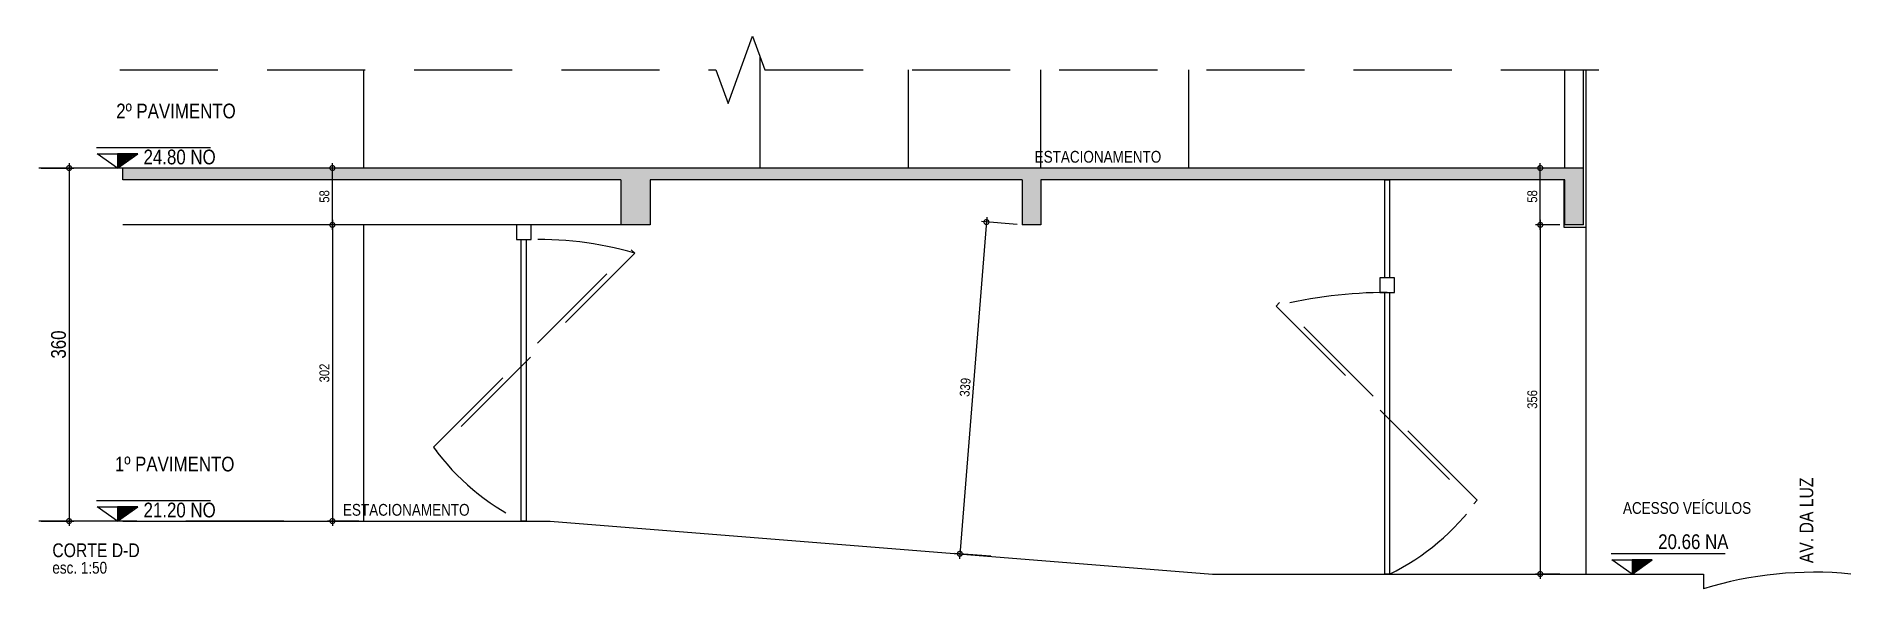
# Model space of a CAD drawing. Header units: metres. Extents: x -133 to 570, y -18 to 184.
# Drawn here: x 129.36 to 147.85, y 20.51 to 26.14 of the extents above; entities that cross this region are included whole.
import ezdxf
from ezdxf.enums import TextEntityAlignment as Align

# ---------------------------------------------------------------- set-up
doc = ezdxf.new("R2010")
doc.units = ezdxf.units.M
doc.header["$PDMODE"] = 1
doc.linetypes.add('DASHEDX2', pattern=[1.5, 1, -0.5])
for name, color, linetype in [('ARQ-ALV ACAB', 4, 'Continuous'), ('ARQ-ALV OSSO', 5, 'Continuous'), ('ARQ-AUX1', 1, 'Continuous'), ('ARQ-AUX2', 2, 'Continuous'), ('ARQ-DIM', 2, 'Continuous'), ('ARQ-PRJ', 7, 'DASHEDX2'), ('ARQ-SIM', 1, 'Continuous'), ('ARQ-TXT', 2, 'Continuous')]:
    doc.layers.add(name, color=color, linetype=linetype)
doc.styles.add('Adesa', font='ARIALN.TTF')
doc.dimstyles.new('ADESA 1-0050', dxfattribs={"dimtxt": 0.1, "dimasz": 0.1, "dimexe": 0.05, "dimexo": 0.05, "dimgap": 0.03, "dimtad": 1, "dimdec": 1, "dimlfac": 100, "dimzin": 12, "dimtxsty": 'Adesa', "dimblk": 'DOTSMALL', "dimcen": 1, "dimdle": 0.05, "dimclrd": 1, "dimclre": 1, "dimclrt": 256, "dimazin": 3, "dimtm": 1e-09, "dimtfac": 1, "dimtdec": 1, "dimtmove": 1, "dimatfit": 0, "dimldrblk": 'DOTSMALL', "dimfxl": 0.8, "dimtvp": 2, "dimtolj": 1, "dimtzin": 0, "dimarcsym": 0})
pattern_1 = [(45, (18.99673, 94.672672), (-0.0084189901, 0.0084189901), [])]

msp = doc.modelspace()

# ---------------------------------------------------------------- texts
at = {"layer": 'ARQ-TXT', "style": 'Adesa'}
for s, p in [('ESTACIONAMENTO', (140.1811, 24.9145)), ('ESTACIONAMENTO', (133.1307, 21.3146, 0)), ('ACESSO VEÍCULOS', (146.1853, 21.3482, 0))]:
    msp.add_text(s, height=0.12, dxfattribs=at).set_placement(p, align=Align.MIDDLE)
msp.add_text('AV. DA LUZ', height=0.14, rotation=90, dxfattribs=at).set_placement((147.4027, 21.2074, 0), align=Align.MIDDLE)
at = {"layer": 'ARQ-TXT', "ltscale": 0.5, "style": 'Adesa'}
for s, height, p in [('CORTE D-D', 0.14, (129.5234, 20.832)), ('esc. 1:50', 0.12, (129.5234, 20.6642))]:
    msp.add_text(s, height=height, dxfattribs=at).set_placement(p)

# ---------------------------------------------------------------- blocks, each defined once
blk = doc.blocks.new('*U422')
h = blk.add_hatch()
h.set_pattern_fill('ANSI31', color=1, scale=0.00375, style=0)
h.set_pattern_definition(pattern_1)
h.paths.add_polyline_path([(0.206, 0.146), (0.001, 0.146), (0, 0)])
at = {"color": 1}
blk.add_line((-0.213, 0.21), (0.95, 0.21), dxfattribs=at)
for points in [[(-0.205, 0.146), (0.001, 0.146), (0, 0), (-0.205, 0.146)], [(0.207, 0.146), (0.001, 0.146), (0, 0), (0.207, 0.146)]]:
    blk.add_lwpolyline(points, close=True, dxfattribs=at)
at = {"color": 1, "style": 'Adesa'}
blk.add_attdef('PAVIMENTO_001', (-0.02, 0.506), '', height=0.15, dxfattribs=at)
at = {"color": 3, "style": 'Adesa'}
blk.add_attdef('NA', text='', height=0.15, dxfattribs=at).set_placement((0.267, 0.21), align=Align.BOTTOM_LEFT)
blk.add_attdef('NO', text='', height=0.15, dxfattribs=at).set_placement((0.267, 0.188), align=Align.TOP_LEFT)
blk = doc.blocks.new('*U423')
h = blk.add_hatch()
h.set_pattern_fill('ANSI31', color=1, scale=0.00375, style=0)
h.set_pattern_definition(pattern_1)
h.paths.add_polyline_path([(0.206, 0.146), (0.001, 0.146), (0, 0)])
at = {"color": 1}
blk.add_line((-0.213, 0.21), (0.95, 0.21), dxfattribs=at)
for points in [[(-0.205, 0.146), (0.001, 0.146), (0, 0), (-0.205, 0.146)], [(0.207, 0.146), (0.001, 0.146), (0, 0), (0.207, 0.146)]]:
    blk.add_lwpolyline(points, close=True, dxfattribs=at)
at = {"color": 1, "style": 'Adesa'}
blk.add_attdef('PAVIMENTO_001', (-0.02, 0.506), '', height=0.15, dxfattribs=at)
at = {"color": 3, "style": 'Adesa'}
blk.add_attdef('NA', text='', height=0.15, dxfattribs=at).set_placement((0.267, 0.21), align=Align.BOTTOM_LEFT)
blk.add_attdef('NO', text='', height=0.15, dxfattribs=at).set_placement((0.267, 0.188), align=Align.TOP_LEFT)
blk = doc.blocks.new('_DotSmall')
at = {"color": 0, "linetype": 'ByBlock', "const_width": 0.5}
blk.add_lwpolyline([(-0.0625, 0, 1), (0.0625, 0, 1)], format="xyb", close=True, dxfattribs=at)
blk = doc.blocks.new('*D424')
at = {"layer": 'ARQ-DIM', "color": 1, "lineweight": -2, "transparency": 16777216}
for p, q in [((129.41, 24.8), (129.744, 24.8)), ((129.694, 24.85), (129.694, 21.15)), ((129.41, 21.2), (129.744, 21.2))]:
    blk.add_line(p, q, dxfattribs=at)
at = {"layer": 'Defpoints', "color": 0, "transparency": 16777216}
for p in [(129.36, 24.8), (129.36, 21.2), (129.694, 21.2)]:
    blk.add_point(p, dxfattribs=at)
at = {"layer": 'ARQ-DIM', "color": 1, "lineweight": -2, "transparency": 16777216, "xscale": 0.1, "yscale": 0.1, "zscale": 0.1}
for p, rotation in [((129.694, 24.8), 90), ((129.694, 21.2), 270)]:
    blk.add_blockref('_DotSmall', p, dxfattribs=dict(at, rotation=rotation))
at = {"layer": 'ARQ-DIM', "transparency": 16777216, "insert": (129.587, 23), "char_height": 0.1, "attachment_point": 5, "rotation": 90, "style": 'Adesa'}
blk.add_mtext('\\A1;{\\H1.5x;360}', dxfattribs=at)
blk = doc.blocks.new('*D425')
at = {"layer": 'ARQ-DIM', "color": 1, "lineweight": -2, "transparency": 16777216}
for p, q in [((144.689, 24.27), (144.689, 20.61)), ((144.888, 24.22), (144.639, 24.22)), ((144.888, 20.66), (144.639, 20.66))]:
    blk.add_line(p, q, dxfattribs=at)
at = {"layer": 'Defpoints', "color": 0, "transparency": 16777216}
for p in [(144.938, 24.22), (144.689, 20.66), (144.938, 20.66)]:
    blk.add_point(p, dxfattribs=at)
at = {"layer": 'ARQ-DIM', "color": 1, "lineweight": -2, "transparency": 16777216, "xscale": 0.1, "yscale": 0.1, "zscale": 0.1}
for p, rotation in [((144.689, 24.22), 90), ((144.689, 20.66), 270)]:
    blk.add_blockref('_DotSmall', p, dxfattribs=dict(at, rotation=rotation))
at = {"layer": 'ARQ-DIM', "transparency": 16777216, "insert": (144.608, 22.44), "char_height": 0.1, "attachment_point": 5, "rotation": 90, "style": 'Adesa'}
blk.add_mtext('\\A1;356', dxfattribs=at)
blk = doc.blocks.new('*D426')
at = {"layer": 'ARQ-DIM', "color": 1, "lineweight": -2, "transparency": 16777216}
for p, q in [((144.888, 24.8), (144.639, 24.8)), ((144.689, 24.17), (144.689, 24.85)), ((144.888, 24.22), (144.639, 24.22))]:
    blk.add_line(p, q, dxfattribs=at)
at = {"layer": 'Defpoints', "color": 0, "transparency": 16777216}
for p in [(144.689, 24.8), (144.938, 24.8), (144.938, 24.22)]:
    blk.add_point(p, dxfattribs=at)
at = {"layer": 'ARQ-DIM', "color": 1, "lineweight": -2, "transparency": 16777216, "xscale": 0.1, "yscale": 0.1, "zscale": 0.1}
for p, rotation in [((144.689, 24.8), 90), ((144.689, 24.22), 270)]:
    blk.add_blockref('_DotSmall', p, dxfattribs=dict(at, rotation=rotation))
at = {"layer": 'ARQ-DIM', "transparency": 16777216, "insert": (144.608, 24.51), "char_height": 0.1, "attachment_point": 5, "rotation": 90, "style": 'Adesa'}
blk.add_mtext('\\A1;58', dxfattribs=at)
blk = doc.blocks.new('*D427')
at = {"layer": 'ARQ-DIM', "color": 1, "lineweight": -2, "transparency": 16777216}
for p, q in [((132.378, 24.27), (132.378, 21.15)), ((132.648, 24.22), (132.328, 24.22)), ((132.648, 21.2), (132.328, 21.2))]:
    blk.add_line(p, q, dxfattribs=at)
at = {"layer": 'Defpoints', "color": 0, "transparency": 16777216}
for p in [(132.698, 24.22, 0), (132.378, 21.2), (132.698, 21.2)]:
    blk.add_point(p, dxfattribs=at)
at = {"layer": 'ARQ-DIM', "color": 1, "lineweight": -2, "transparency": 16777216, "xscale": 0.1, "yscale": 0.1, "zscale": 0.1}
for p, rotation in [((132.378, 24.22), 90), ((132.378, 21.2), 270)]:
    blk.add_blockref('_DotSmall', p, dxfattribs=dict(at, rotation=rotation))
at = {"layer": 'ARQ-DIM', "transparency": 16777216, "insert": (132.297, 22.71), "char_height": 0.1, "attachment_point": 5, "rotation": 90, "style": 'Adesa'}
blk.add_mtext('\\A1;302', dxfattribs=at)
blk = doc.blocks.new('*D428')
at = {"layer": 'ARQ-DIM', "color": 1, "lineweight": -2, "transparency": 16777216}
for p, q in [((132.648, 24.8), (132.328, 24.8)), ((132.378, 24.17), (132.378, 24.85)), ((132.648, 24.22), (132.328, 24.22))]:
    blk.add_line(p, q, dxfattribs=at)
at = {"layer": 'Defpoints', "color": 0, "transparency": 16777216}
for p in [(132.378, 24.8), (132.698, 24.8), (132.698, 24.22, 0)]:
    blk.add_point(p, dxfattribs=at)
at = {"layer": 'ARQ-DIM', "color": 1, "lineweight": -2, "transparency": 16777216, "xscale": 0.1, "yscale": 0.1, "zscale": 0.1}
for p, rotation in [((132.378, 24.8), 90), ((132.378, 24.22), 270)]:
    blk.add_blockref('_DotSmall', p, dxfattribs=dict(at, rotation=rotation))
at = {"layer": 'ARQ-DIM', "transparency": 16777216, "insert": (132.297, 24.51), "char_height": 0.1, "attachment_point": 5, "rotation": 90, "style": 'Adesa'}
blk.add_mtext('\\A1;58', dxfattribs=at)
blk = doc.blocks.new('*D429')
at = {"layer": 'ARQ-DIM', "color": 1, "lineweight": -2, "transparency": 16777216}
for p, q in [((139.048, 24.299), (138.769, 20.816)), ((139.358, 24.224), (138.994, 24.253)), ((139.088, 20.841), (138.723, 20.87))]:
    blk.add_line(p, q, dxfattribs=at)
at = {"layer": 'Defpoints', "color": 0, "transparency": 16777216}
for p in [(139.408, 24.22), (138.773, 20.866), (139.138, 20.837)]:
    blk.add_point(p, dxfattribs=at)
at = {"layer": 'ARQ-DIM', "color": 1, "lineweight": -2, "transparency": 16777216, "xscale": 0.1, "yscale": 0.1, "zscale": 0.1}
for p, rotation in [((139.044, 24.249), 85.42607874009884), ((138.773, 20.866), 265.4260787400988)]:
    blk.add_blockref('_DotSmall', p, dxfattribs=dict(at, rotation=rotation))
at = {"layer": 'ARQ-DIM', "transparency": 16777216, "insert": (138.828, 22.564), "char_height": 0.1, "attachment_point": 5, "rotation": 85.4261, "style": 'Adesa'}
blk.add_mtext('\\A1;339', dxfattribs=at)

# ---------------------------------------------------------------- dimensions: what is measured, and where the dimension line sits
at = {"layer": 'ARQ-DIM'}
dim = msp.add_linear_dim(base=(129.6937, 21.2), p1=(129.3598, 24.7999), p2=(129.3599, 21.2), angle=90, text='{\\H1.5x;<>}', dimstyle='ADESA 1-0050', dxfattribs=at)
dim.commit()
dim.dimension.update_dxf_attribs({"geometry": '*D424', "text_midpoint": (129.5871, 23)})
for base, p1, p2, picture, middle in [((132.3782, 24.7999), (132.6984, 24.2199, 0), (132.6984, 24.7999), '*D428', (132.2972, 24.5099)), ((144.6895, 24.7999), (144.9383, 24.2199), (144.9383, 24.7999), '*D426', (144.6084, 24.5099)), ((132.3782, 21.2), (132.6984, 24.2199, 0), (132.6984, 21.2), '*D427', (132.2972, 22.71)), ((144.6895, 20.66), (144.9383, 24.2199), (144.9383, 20.66), '*D425', (144.6084, 22.44))]:
    dim = msp.add_linear_dim(base=base, p1=p1, p2=p2, angle=90, dimstyle='ADESA 1-0050', dxfattribs=at)
    dim.commit()
    dim.dimension.update_dxf_attribs({"geometry": picture, "text_midpoint": middle})
dim = msp.add_aligned_dim(p1=(139.4083, 24.2199), p2=(139.1376, 20.8369), distance=-0.3657, dimstyle='ADESA 1-0050', override={"dimdec": 0}, dxfattribs=at)
dim.commit()
dim.dimension.update_dxf_attribs({"geometry": '*D429', "text_midpoint": (138.8276, 22.564)})

# ---------------------------------------------------------------- hatches: boundary and pattern name
at = {"layer": 'ARQ-AUX1'}
h = msp.add_hatch(color=8, dxfattribs=at)
h.dxf.hatch_style = 1
h.paths.add_polyline_path([(135.6163, 24.6799), (139.4083, 24.6799), (139.4083, 24.2199), (139.5983, 24.2199), (139.5983, 24.6799), (144.9383, 24.6799), (144.9383, 24.2199), (145.1283, 24.2199), (145.1283, 24.7999), (130.2418, 24.7999), (130.2418, 24.6799), (135.3163, 24.6799), (135.3163, 24.2199), (135.6163, 24.2199)])

# ---------------------------------------------------------------- linework, layer by layer
at = {"layer": 'ARQ-ALV ACAB'}
msp.add_lwpolyline([(145.1533, 25.7999), (145.1533, 24.1949), (144.9333, 24.1949), (144.9333, 24.6799)], dxfattribs=at)
at = {"layer": 'ARQ-ALV OSSO'}
for points in [[(144.9383, 24.7999), (144.9383, 25.7999)], [(145.1283, 24.7999), (145.1283, 25.7999)]]:
    msp.add_lwpolyline(points, dxfattribs=at)
at = {"layer": 'ARQ-AUX1'}
for p, q in [((136.7384, 24.7999), (136.7384, 25.9311)), ((132.6984, 24.7999, 0), (132.6984, 25.7999, 0)), ((138.2483, 24.7999), (138.2483, 25.7999)), ((139.5983, 24.7999), (139.5983, 25.7999)), ((141.1083, 24.7999), (141.1083, 25.7999)), ((132.6984, 21.2, 0), (132.6984, 24.2199, 0))]:
    msp.add_line(p, q, dxfattribs=at)
for points in [[(143.1533, 24.6799), (143.1533, 23.68), (143.1033, 23.68), (143.1033, 24.6799)], [(134.3528, 24.0699), (134.3528, 21.2), (134.3028, 21.2), (134.3028, 24.0699)], [(143.1533, 23.53), (143.1533, 20.66), (143.1033, 20.66), (143.1033, 23.53)]]:
    msp.add_lwpolyline(points, close=True, dxfattribs=at)
for points in [[(135.3163, 24.2199), (130.2418, 24.2199)], [(145.1533, 24.1949), (145.1533, 20.66)]]:
    msp.add_lwpolyline(points, dxfattribs=at)
at = {"layer": 'ARQ-AUX2'}
for p, q in [((145.1283, 24.7999), (130.2418, 24.7999)), ((145.1283, 24.2199), (145.1283, 24.7999)), ((135.3163, 24.6799), (130.2418, 24.6799)), ((135.3163, 24.6799), (135.3163, 24.2199)), ((135.6163, 24.6799), (135.6163, 24.2199)), ((139.4083, 24.6799), (135.6163, 24.6799)), ((139.4083, 24.6799), (139.4083, 24.2199)), ((139.5983, 24.6799), (139.5983, 24.2199)), ((144.9383, 24.6799), (139.5983, 24.6799)), ((144.9383, 24.2199), (144.9383, 24.6799)), ((135.6163, 24.2199), (135.3163, 24.2199)), ((139.5983, 24.2199), (139.4083, 24.2199)), ((145.1283, 24.2199), (144.9383, 24.2199)), ((130.2418, 21.2), (134.5983, 21.2))]:
    msp.add_line(p, q, dxfattribs=at)
at = {"layer": 'ARQ-AUX2', "color": 8}
msp.add_lwpolyline([(130.2418, 24.6799), (130.2418, 24.7999)], dxfattribs=at)
at = {"layer": 'ARQ-AUX2'}
for points in [[(134.2528, 24.2199), (134.2528, 24.0699), (134.4028, 24.0699), (134.4028, 24.2199)], [(143.0533, 23.68), (143.0533, 23.53), (143.2033, 23.53), (143.2033, 23.68)]]:
    msp.add_lwpolyline(points, close=True, dxfattribs=at)
for points in [[(134.5983, 21.2), (141.3483, 20.66)], [(141.3483, 20.66), (146.3533, 20.66)], [(146.3533, 20.66), (146.3533, 20.51)]]:
    msp.add_lwpolyline(points, dxfattribs=at)
msp.add_arc((147.4783, 16.835), 3.8433, 84.40066, 107.02053, dxfattribs=at)
at = {"layer": 'ARQ-PRJ'}
for p, q in [((131.8844, 24.7999), (129.3598, 24.7999)), ((131.8845, 21.2), (129.3599, 21.2))]:
    msp.add_line(p, q, dxfattribs=at)
at = {"layer": 'ARQ-PRJ', "color": 3}
msp.add_lwpolyline([(130.2118, 25.7999), (136.2861, 25.7999), (136.4111, 25.4565), (136.6611, 26.1434), (136.7861, 25.7999), (145.5222, 25.7999)], dxfattribs=at)
at = {"layer": 'ARQ-PRJ'}
for points in [[(133.4086, 21.952), (135.4238, 23.9673), (135.4592, 23.9319), (133.4439, 21.9166)], [(144.0475, 21.412), (142.0323, 23.4273), (141.9969, 23.3919), (144.0122, 21.3766)]]:
    msp.add_lwpolyline(points, close=True, dxfattribs=at)
for centre, radius, start, end in [((134.4624, 20.4674), 3.605, 73.94832, 92.13928), ((143.1163, 18.9246), 4.6054, 89.85118, 104.06734), ((135.3643, 23.37), 2.4157, 215.94312, 243.9332), ((142.0918, 22.83), 2.4157, 296.0668, 324.05688)]:
    msp.add_arc(centre, radius, start, end, dxfattribs=at)

# ---------------------------------------------------------------- block references
at = {"layer": 'ARQ-SIM', "color": 1}
ref = msp.add_blockref('*U423', (130.1862, 24.7999), dxfattribs=at)
ref.add_attrib('PAVIMENTO_001', '2º PAVIMENTO', (130.1747, 25.3064), dxfattribs={"layer": '0', "color": 1, "height": 0.15, "style": 'Adesa'})
ref.add_attrib('NO', '24.80 NO', dxfattribs={"layer": '0', "color": 3, "height": 0.15, "style": 'Adesa'}).set_placement((130.453, 24.9874), align=Align.TOP_LEFT)
ref = msp.add_blockref('*U422', (130.1863, 21.2), dxfattribs=at)
ref.add_attrib('PAVIMENTO_001', '1º PAVIMENTO', (130.1612, 21.7064), dxfattribs={"layer": '0', "color": 1, "height": 0.15, "style": 'Adesa'})
ref.add_attrib('NO', '21.20 NO', dxfattribs={"layer": '0', "color": 3, "height": 0.15, "style": 'Adesa'}).set_placement((130.4531, 21.3875), align=Align.TOP_LEFT)
ref = msp.add_blockref('*U422', (145.6242, 20.66), dxfattribs=at)
ref.add_attrib('NA', '20.66 NA', dxfattribs={"layer": '0', "color": 3, "height": 0.15, "style": 'Adesa'}).set_placement((145.891, 20.8696), align=Align.BOTTOM_LEFT)

msp.set_redraw_order([(e.dxf.handle, doc.entitydb.next_handle()) for e in msp.query("TEXT MTEXT ATTDEF DIMENSION ARC_DIMENSION")])  # texts and dimensions are drawn at this point

doc.saveas('drawing.dxf')
